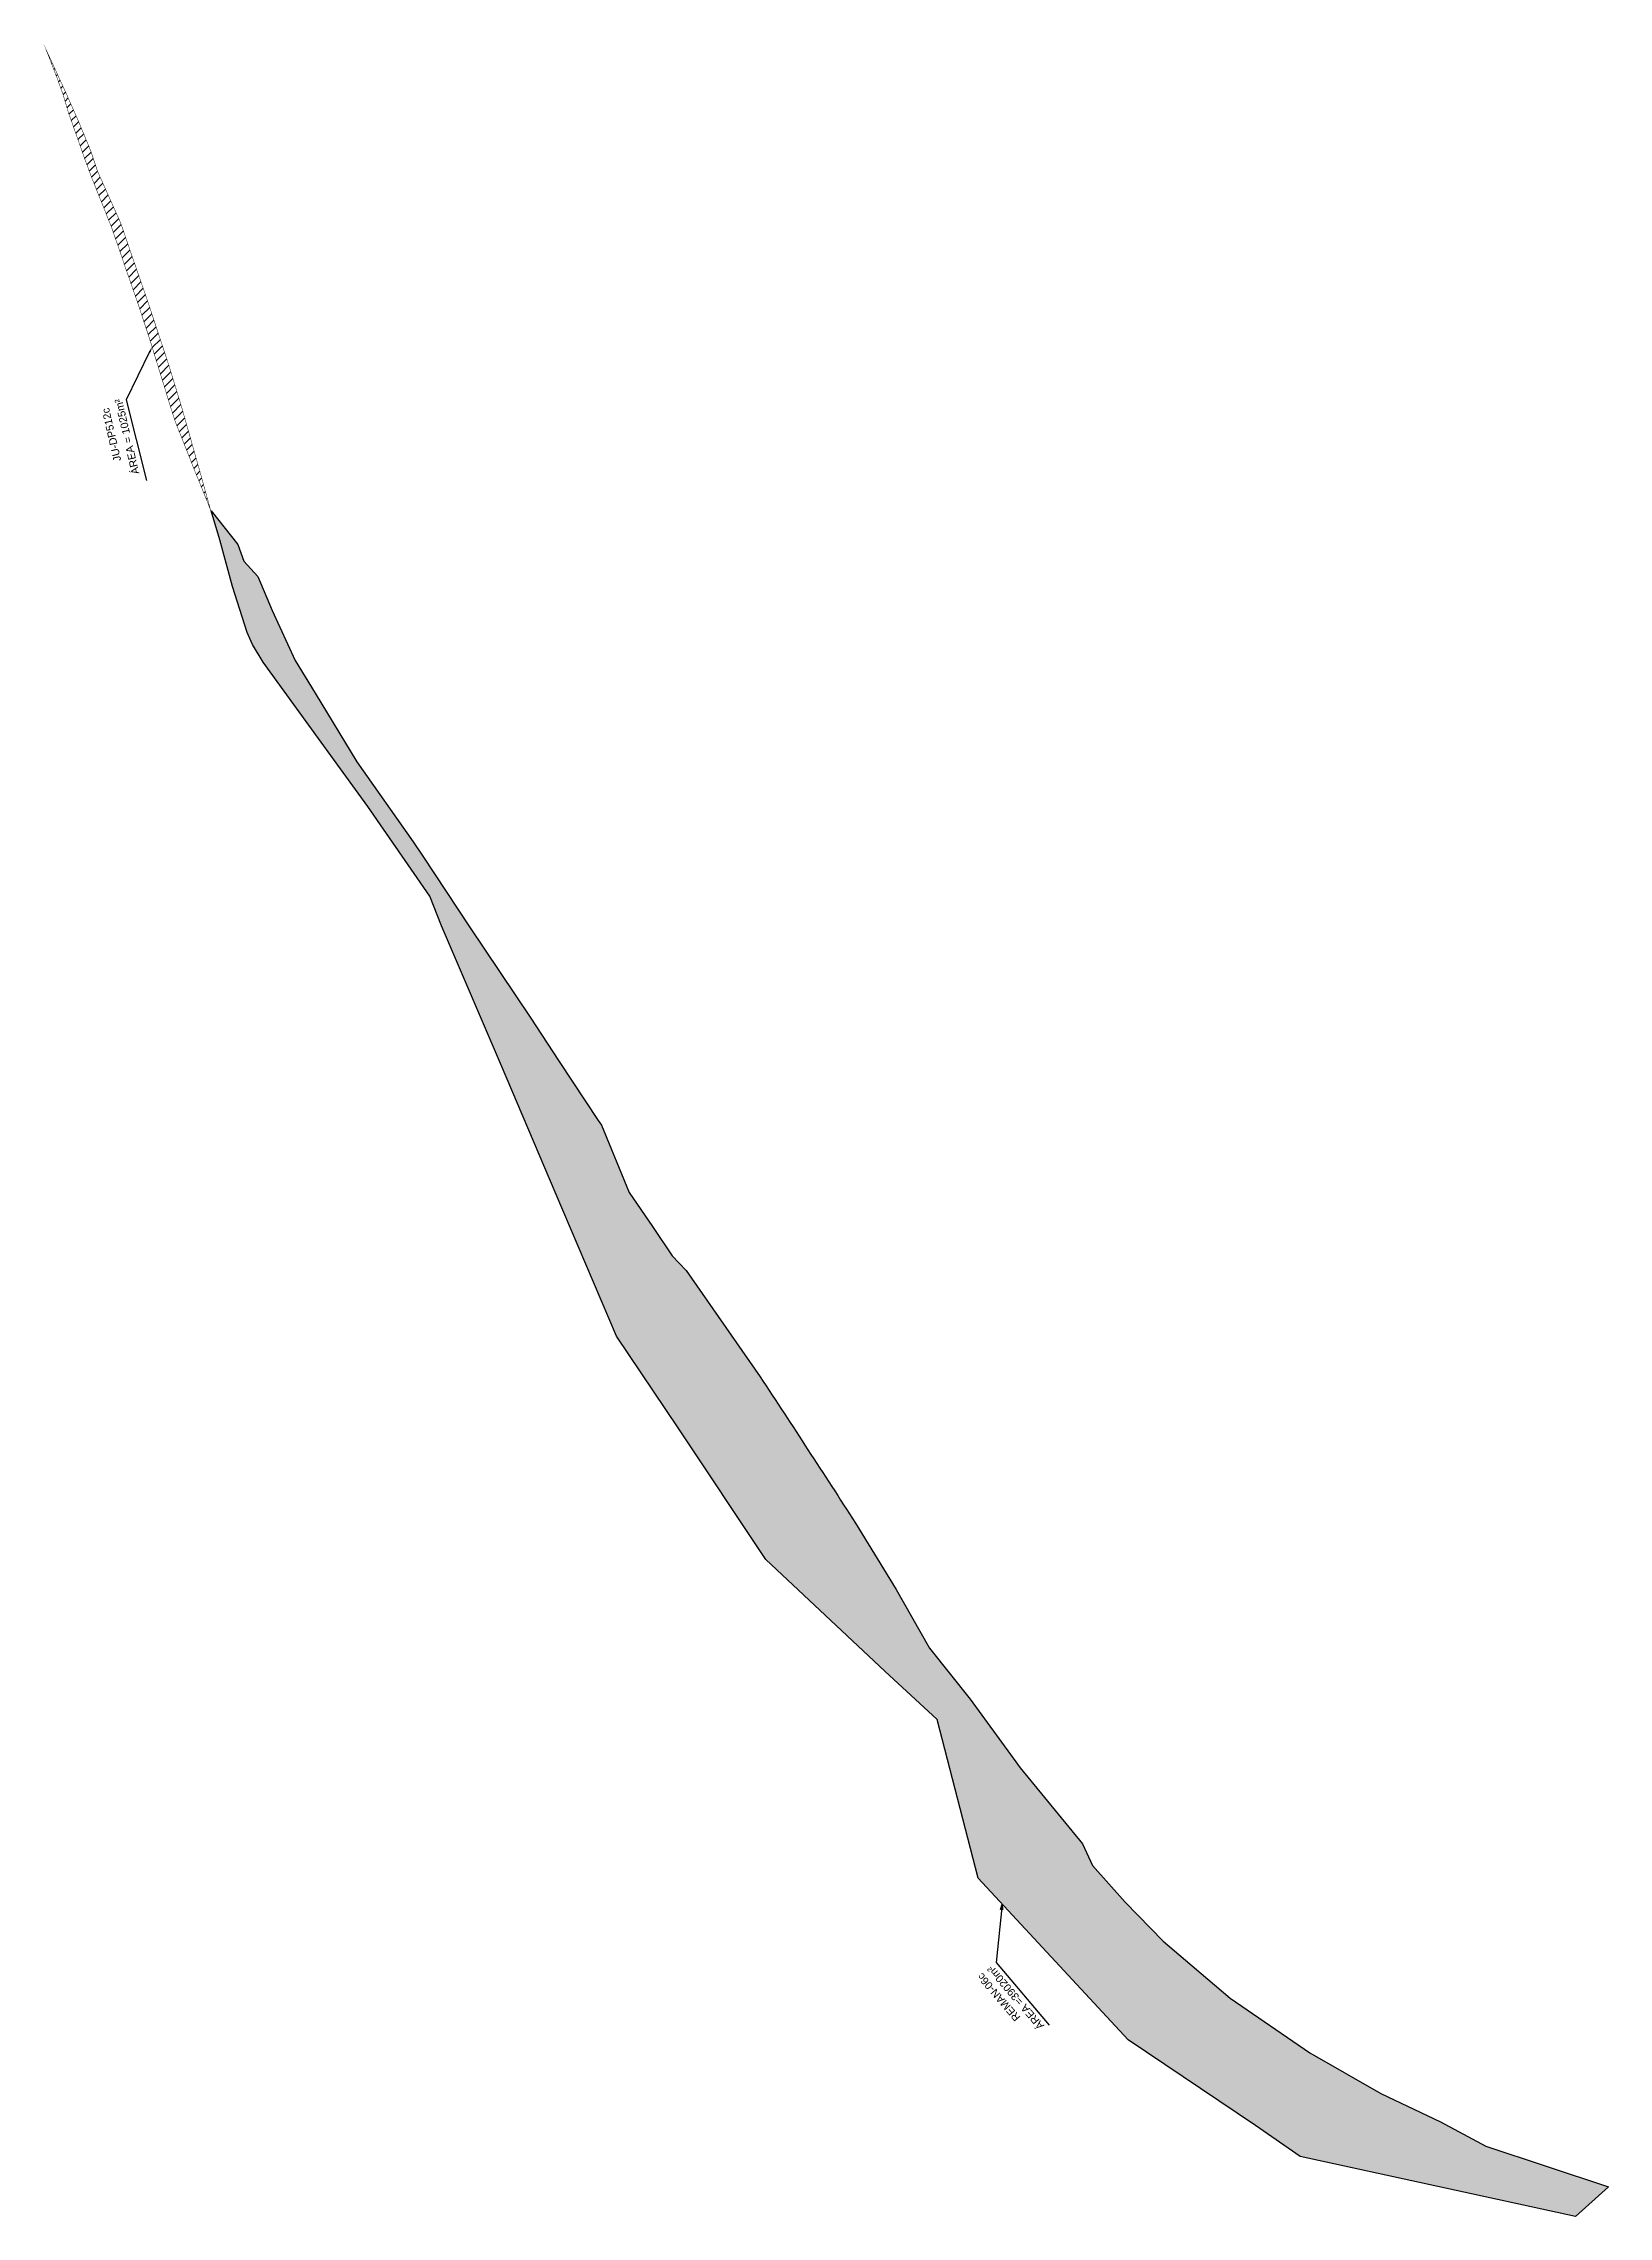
# Model space of a CAD drawing. Header units: metres. Extents: x 287051 to 328239, y 7396995 to 7466021.
# Drawn here: x 305125 to 305946, y 7435841 to 7436981 of the extents above; entities that cross this region are included whole.
import ezdxf

# ---------------------------------------------------------------- set-up
doc = ezdxf.new("R2010")
doc.units = ezdxf.units.M
doc.header["$LTSCALE"] = 10
doc.layers.add('_ÁREA REMANESCENTE', color=7, linetype='Continuous', lineweight=25, true_color=0xdb00db)
doc.layers.add('DESAPROPRIAÇÃO', color=160, linetype='Continuous')
doc.layers.add('U-HZ-TEXTO-DESAP', color=2, linetype='Continuous')
doc.styles.add('ARIAL', font='arial.ttf')
doc.styles.add('DIM', font='arial.ttf', dxfattribs={"width": 0.8})
doc.dimstyles.new('U-1_2000', dxfattribs={"dimscale": 2, "dimtxt": 1.5, "dimasz": 0.75, "dimexe": 0.75, "dimexo": 0.75, "dimgap": 0.25, "dimtad": 1, "dimzin": 4, "dimtxsty": 'DIM', "dimblk": 'ARCHTICK', "dimcen": 0.7, "dimdle": 0.75, "dimclrd": 256, "dimclre": 256, "dimclrt": 256, "dimaunit": 1, "dimadec": 3, "dimazin": 2, "dimtfac": 1, "dimtofl": 0, "dimtmove": 0, "dimatfit": 3, "dimldrblk": 'CLOSEDBLANK', "dimfxl": 0, "dimtolj": 1, "dimtzin": 0, "dimlwd": -1, "dimlwe": -1, "dimarcsym": 0})

msp = doc.modelspace()

# ---------------------------------------------------------------- texts
at = {"layer": 'U-HZ-TEXTO-DESAP', "style": 'ARIAL'}
for s, p in [('ÁREA = 1025m²', (305175.3, 7436755.1)), ('JU-DP512c', (305165.8, 7436761.9))]:
    msp.add_text(s, height=4, rotation=103.0489, dxfattribs=at).set_placement(p)
at = {"layer": 'U-HZ-TEXTO-DESAP', "color": 2, "linetype": 'Continuous', "lineweight": -3, "insert": (305712.5, 7435868.5), "char_height": 4, "width": 137.377, "attachment_point": 7, "rotation": 130.6634, "style": 'ARIAL'}
msp.add_mtext('\\pi137.38;{\\C256;\\P\\pi106.82;REMAN-06c\\P\\pi95.383;ÁREA =39020m²}', dxfattribs=at)

# ---------------------------------------------------------------- blocks, each defined once
blk = doc.blocks.new('_ArchTick')
at = {"color": 0, "linetype": 'ByBlock', "const_width": 0.15}
blk.add_lwpolyline([(-0.5, -0.5), (0.5, 0.5)], dxfattribs=at)

# ---------------------------------------------------------------- hatches: boundary and pattern name
at = {"layer": '_ÁREA REMANESCENTE'}
h = msp.add_hatch(dxfattribs=at)
h.set_pattern_fill('ANGLE', color=256, scale=0.5)
h.set_pattern_definition([(0, (0, 0), (0, 3.4925), [2.54, -0.9525]), (90, (0, 0), (-3.4925, 2e-16), [2.54, -0.9525])])
edge = h.paths.add_edge_path()
edge.add_line((305295.1, 7436580.3), (305251.2, 7436640.9))
edge.add_line((305251.2, 7436640.9), (305240.2, 7436656))
edge.add_line((305240.2, 7436656), (305234.6, 7436665.3))
edge.add_line((305234.6, 7436665.3), (305231.9, 7436671.6))
edge.add_line((305231.9, 7436671.6), (305224.2, 7436695.8))
edge.add_line((305224.2, 7436695.8), (305217.5, 7436720.2))
edge.add_line((305217.5, 7436720.2), (305212.9, 7436735.5))
edge.add_line((305212.9, 7436735.5), (305227, 7436717.7))
edge.add_line((305227, 7436717.7), (305230.1, 7436709))
edge.add_line((305230.1, 7436709), (305237.5, 7436701))
edge.add_line((305237.5, 7436701), (305245, 7436683.2))
edge.add_line((305245, 7436683.2), (305257.1, 7436656.9))
edge.add_line((305257.1, 7436656.9), (305267.5, 7436639.8))
edge.add_line((305267.5, 7436639.8), (305289.4, 7436603.8))
edge.add_line((305289.4, 7436603.8), (305319, 7436561.7))
edge.add_line((305319, 7436561.7), (305324.1, 7436554.3))
edge.add_line((305324.1, 7436554.3), (305348.5, 7436517.1))
edge.add_line((305348.5, 7436517.1), (305380.4, 7436469.8))
edge.add_line((305380.4, 7436469.8), (305395.5, 7436446.6))
edge.add_line((305395.5, 7436446.6), (305416.1, 7436415.5))
edge.add_line((305416.1, 7436415.5), (305417.7, 7436413.2))
edge.add_line((305417.7, 7436413.2), (305432.2, 7436377.8))
edge.add_line((305432.2, 7436377.8), (305444.5, 7436359.9))
edge.add_line((305444.5, 7436359.9), (305454.9, 7436344.6))
edge.add_line((305454.9, 7436344.6), (305462.2, 7436336.9))
edge.add_line((305462.2, 7436336.9), (305473.4, 7436320.8))
edge.add_line((305473.4, 7436320.8), (305501, 7436281.1))
edge.add_arc((297316.2, 7430890.5), 9800.4, 32.83438, 33.3697, ccw=False)
edge.add_line((305551, 7436204.4), (305572.3, 7436169.5))
edge.add_line((305572.3, 7436169.5), (305576, 7436163.1))
edge.add_line((305576, 7436163.1), (305589.9, 7436138.8))
edge.add_line((305589.9, 7436138.8), (305611.1, 7436111.9))
edge.add_line((305611.1, 7436111.9), (305633.7, 7436081.1))
edge.add_line((305633.7, 7436081.1), (305637.5, 7436075.9))
edge.add_line((305637.5, 7436075.9), (305670.1, 7436036.1))
edge.add_line((305670.1, 7436036.1), (305675.4, 7436024.7))
edge.add_line((305675.4, 7436024.7), (305692.5, 7436005.4))
edge.add_line((305692.5, 7436005.4), (305712.5, 7435985))
edge.add_line((305712.5, 7435985), (305747.6, 7435955.2))
edge.add_line((305747.6, 7435955.2), (305789.4, 7435926.5))
edge.add_line((305789.4, 7435926.5), (305826.7, 7435905.1))
edge.add_line((305826.7, 7435905.1), (305858, 7435890.2))
edge.add_line((305858, 7435890.2), (305881.7, 7435877.5))
edge.add_line((305881.7, 7435877.5), (305913.4, 7435866.9))
edge.add_line((305913.4, 7435866.9), (305946.1, 7435856.1))
edge.add_line((305946.1, 7435856.1), (305928.8, 7435840.6))
edge.add_line((305928.8, 7435840.6), (305784.3, 7435872))
edge.add_line((305784.3, 7435872), (305760.8, 7435888.3))
edge.add_line((305760.8, 7435888.3), (305694.1, 7435933.3))
edge.add_line((305694.1, 7435933.3), (305615.3, 7436018))
edge.add_line((305615.3, 7436018), (305593.8, 7436101.3))
edge.add_line((305593.8, 7436101.3), (305566.4, 7436126.7))
edge.add_line((305566.4, 7436126.7), (305503.9, 7436185.3))
edge.add_line((305503.9, 7436185.3), (305457.9, 7436254.4))
edge.add_line((305457.9, 7436254.4), (305425.6, 7436302.5))
edge.add_line((305425.6, 7436302.5), (305393.5, 7436378))
edge.add_line((305393.5, 7436378), (305365.3, 7436444.3))
edge.add_line((305365.3, 7436444.3), (305333.9, 7436517.7))
edge.add_line((305333.9, 7436517.7), (305327.7, 7436533.3))
edge.add_line((305327.7, 7436533.3), (305295.1, 7436580.3))
at = {"layer": 'DESAPROPRIAÇÃO', "transparency": 33554687}
h = msp.add_hatch(dxfattribs=at)
h.set_pattern_fill('ANSI31', color=256)
h.paths.add_polyline_path([(305211.4, 7436739.1), (305208.9, 7436745.3), (305207, 7436750), (305205.1, 7436754.6), (305203.2, 7436759.3), (305201.4, 7436764), (305199.5, 7436768.7), (305197.7, 7436773.3), (305195.8, 7436778), (305193.9, 7436782.9), (305192.3, 7436787.9), (305190.9, 7436792.4), (305189.4, 7436797.4), (305187.9, 7436802.2), (305186.3, 7436807.4), (305185, 7436811.7), (305183.5, 7436816.4), (305182, 7436821.4), (305180.5, 7436826.2), (305179, 7436830.7), (305177.4, 7436835.5), (305175.8, 7436840.4), (305174.3, 7436845), (305172.6, 7436849.8), (305171, 7436854.4), (305169.4, 7436859), (305167.7, 7436863.8), (305166.1, 7436868.6), (305163.9, 7436875), (305162.9, 7436877.8), (305162.5, 7436879), (305160.5, 7436884.7), (305159.5, 7436887.1), (305157.9, 7436891.2), (305155.8, 7436896.5), (305153.8, 7436901.4), (305152, 7436906), (305150.1, 7436910.7), (305148.4, 7436915.4), (305146.7, 7436919.9), (305145, 7436924.8), (305143.3, 7436929.6), (305141.6, 7436934.4), (305140, 7436939), (305138.3, 7436943.7), (305136.8, 7436948.7), (305135.4, 7436953.4), (305133.7, 7436958.1), (305132.2, 7436962.4), (305130.3, 7436967.2), (305126.5, 7436977.1), (305130, 7436969.5), (305136.6, 7436955.1), (305143.2, 7436940.2), (305149.9, 7436924), (305153.3, 7436913.7), (305160.6, 7436897.4), (305165.6, 7436886.2), (305172.2, 7436866.9), (305179.3, 7436846.5), (305184.9, 7436829.6), (305191.3, 7436810.1), (305197.4, 7436790.1), (305202.8, 7436771.1), (305207.6, 7436754.1), (305212.7, 7436735.7)])

# ---------------------------------------------------------------- linework, layer by layer
at = {"layer": '_ÁREA REMANESCENTE'}
msp.add_lwpolyline([(305295.1, 7436580.3), (305251.2, 7436640.9), (305240.2, 7436656), (305234.6, 7436665.3), (305231.9, 7436671.6), (305224.2, 7436695.8), (305217.5, 7436720.2), (305212.9, 7436735.5), (305227, 7436717.7), (305230.1, 7436709), (305237.5, 7436701), (305245, 7436683.2), (305257.1, 7436656.9), (305267.5, 7436639.8), (305289.4, 7436603.8), (305319, 7436561.7), (305324.1, 7436554.3), (305348.5, 7436517.1), (305380.4, 7436469.8), (305395.5, 7436446.6), (305416.1, 7436415.5), (305417.7, 7436413.2), (305432.2, 7436377.8), (305444.5, 7436359.9), (305454.9, 7436344.6), (305462.2, 7436336.9), (305473.4, 7436320.8), (305501, 7436281.1, -0.002336), (305551, 7436204.4), (305572.3, 7436169.5), (305576, 7436163.1), (305589.9, 7436138.8), (305611.1, 7436111.9), (305633.7, 7436081.1), (305637.5, 7436075.9), (305670.1, 7436036.1), (305675.4, 7436024.7), (305692.5, 7436005.4), (305712.5, 7435985), (305747.6, 7435955.2), (305789.4, 7435926.5), (305826.7, 7435905.1), (305858, 7435890.2), (305881.7, 7435877.5), (305913.4, 7435866.9), (305946.1, 7435856.1), (305928.8, 7435840.6), (305784.3, 7435872), (305760.8, 7435888.3), (305694.1, 7435933.3), (305615.3, 7436018), (305593.8, 7436101.3), (305566.4, 7436126.7), (305503.9, 7436185.3), (305457.9, 7436254.4), (305425.6, 7436302.5), (305393.5, 7436378), (305365.3, 7436444.3), (305333.9, 7436517.7), (305327.7, 7436533.3)], format="xyb", close=True, dxfattribs=at)
at = {"layer": 'DESAPROPRIAÇÃO', "transparency": 33554687, "const_width": 0.25, "flags": 128}
msp.add_lwpolyline([(305211.4, 7436739.1), (305208.9, 7436745.3), (305207, 7436750), (305205.1, 7436754.6), (305203.2, 7436759.3), (305201.4, 7436764), (305199.5, 7436768.7), (305197.7, 7436773.3), (305195.8, 7436778), (305193.9, 7436782.9), (305192.3, 7436787.9), (305190.9, 7436792.4), (305189.4, 7436797.4), (305187.9, 7436802.2), (305186.3, 7436807.4), (305185, 7436811.7), (305183.5, 7436816.4), (305182, 7436821.4), (305180.5, 7436826.2), (305179, 7436830.7), (305177.4, 7436835.5), (305175.8, 7436840.4), (305174.3, 7436845), (305172.6, 7436849.8), (305171, 7436854.4), (305169.4, 7436859), (305167.7, 7436863.8), (305166.1, 7436868.6), (305163.9, 7436875), (305162.9, 7436877.8), (305162.5, 7436879), (305160.5, 7436884.7), (305159.5, 7436887.1), (305157.9, 7436891.2), (305155.8, 7436896.5), (305153.8, 7436901.4), (305152, 7436906), (305150.1, 7436910.7), (305148.4, 7436915.4), (305146.7, 7436919.9), (305145, 7436924.8), (305143.3, 7436929.6), (305141.6, 7436934.4), (305140, 7436939), (305138.3, 7436943.7), (305136.8, 7436948.7), (305135.4, 7436953.4), (305133.7, 7436958.1), (305132.2, 7436962.4), (305130.3, 7436967.2), (305126.5, 7436977.1), (305130, 7436969.5), (305136.6, 7436955.1), (305143.2, 7436940.2), (305149.9, 7436924), (305153.3, 7436913.7), (305160.6, 7436897.4), (305165.6, 7436886.2), (305172.2, 7436866.9), (305179.3, 7436846.5), (305184.9, 7436829.6), (305191.3, 7436810.1), (305197.4, 7436790.1), (305202.8, 7436771.1), (305207.6, 7436754.1), (305212.7, 7436735.7)], close=True, dxfattribs=at)
at = {"layer": 'U-HZ-TEXTO-DESAP', "color": 2, "linetype": 'Continuous', "lineweight": -3}
msp.add_lwpolyline([(305180.7, 7436818.8), (305168.4, 7436793.7), (305179, 7436751.3)], dxfattribs=at)
msp.add_solid([(305180.3, 7436819), (305182.1, 7436821.5), (305181.2, 7436818.5)], dxfattribs=at)

msp.set_redraw_order([(e.dxf.handle, doc.entitydb.next_handle()) for e in msp.query("TEXT MTEXT ATTDEF DIMENSION ARC_DIMENSION")])  # texts and dimensions are drawn at this point

# ---------------------------------------------------------------- leaders
at = {"layer": 'U-HZ-TEXTO-DESAP', "color": 2, "linetype": 'Continuous', "lineweight": -3}
msp.add_leader([(305627.9, 7436004.5), (305624.9, 7435973.8), (305652.7, 7435941)], dimstyle='U-1_2000', override={"dimscale": 1, "dimasz": 3}, dxfattribs=at)

doc.saveas('drawing.dxf')
